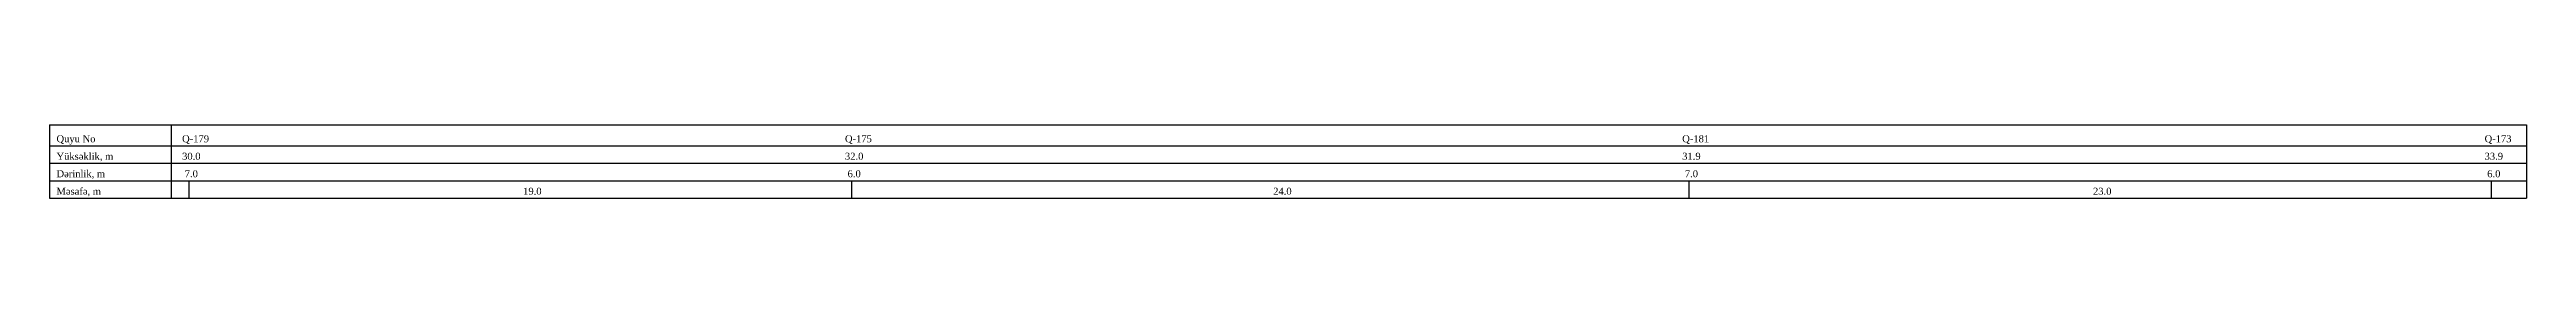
# Model space of a CAD drawing. Header units: metres. Extents: x -12 to 2972, y -38 to 385.
# Drawn here: x 1888 to 2598, y -38 to -17 of the extents above; entities that cross this region are included whole.
import ezdxf

# ---------------------------------------------------------------- set-up
doc = ezdxf.new("R2010")
doc.units = ezdxf.units.M
doc.styles.add('TimesNewRoman', font='TimesNewRoman')

msp = doc.modelspace()

# ---------------------------------------------------------------- texts
at = {"char_height": 2, "attachment_point": 1, "style": 'TimesNewRoman'}
for s, insert in [('Quyu No', (1890, -20)), ('Q-179', (1926, -20)), ('Q-175', (2116, -20)), ('Q-181', (2356, -20)), ('Q-173', (2586, -20)), ('Yüksəklik, m', (1890, -25)), ('30.0', (1926, -25)), ('32.0', (2116, -25)), ('31.9', (2356, -25)), ('33.9', (2586, -25)), ('Dərinlik, m', (1890, -30)), ('Məsafə, m', (1890, -35)), (' 7.0', (1926, -30)), (' 19.0', (2023, -35)), (' 6.0', (2116, -30)), (' 24.0', (2238, -35)), (' 7.0', (2356, -30)), (' 23.0', (2473, -35)), (' 6.0', (2586, -30))]:
    msp.add_mtext(s, dxfattribs=dict(at, insert=insert))

# ---------------------------------------------------------------- linework, layer by layer
at = {"layer": 'line_layer', "color": 7}
for p, q in [((1888, -17), (2598, -17)), ((1888, -17), (1888, -38)), ((1923, -38), (1923, -17)), ((2598, -17), (2598, -38)), ((1888, -23), (2598, -23)), ((1888, -28), (2598, -28)), ((1888, -33), (2598, -33)), ((1928, -38), (1928, -33)), ((2118, -38), (2118, -33)), ((2358, -38), (2358, -33)), ((2588, -38), (2588, -33)), ((1888, -38), (2598, -38))]:
    msp.add_line(p, q, dxfattribs=at)

msp.set_redraw_order([(e.dxf.handle, doc.entitydb.next_handle()) for e in msp.query("TEXT MTEXT ATTDEF DIMENSION ARC_DIMENSION")])  # texts and dimensions are drawn at this point

doc.saveas('drawing.dxf')
